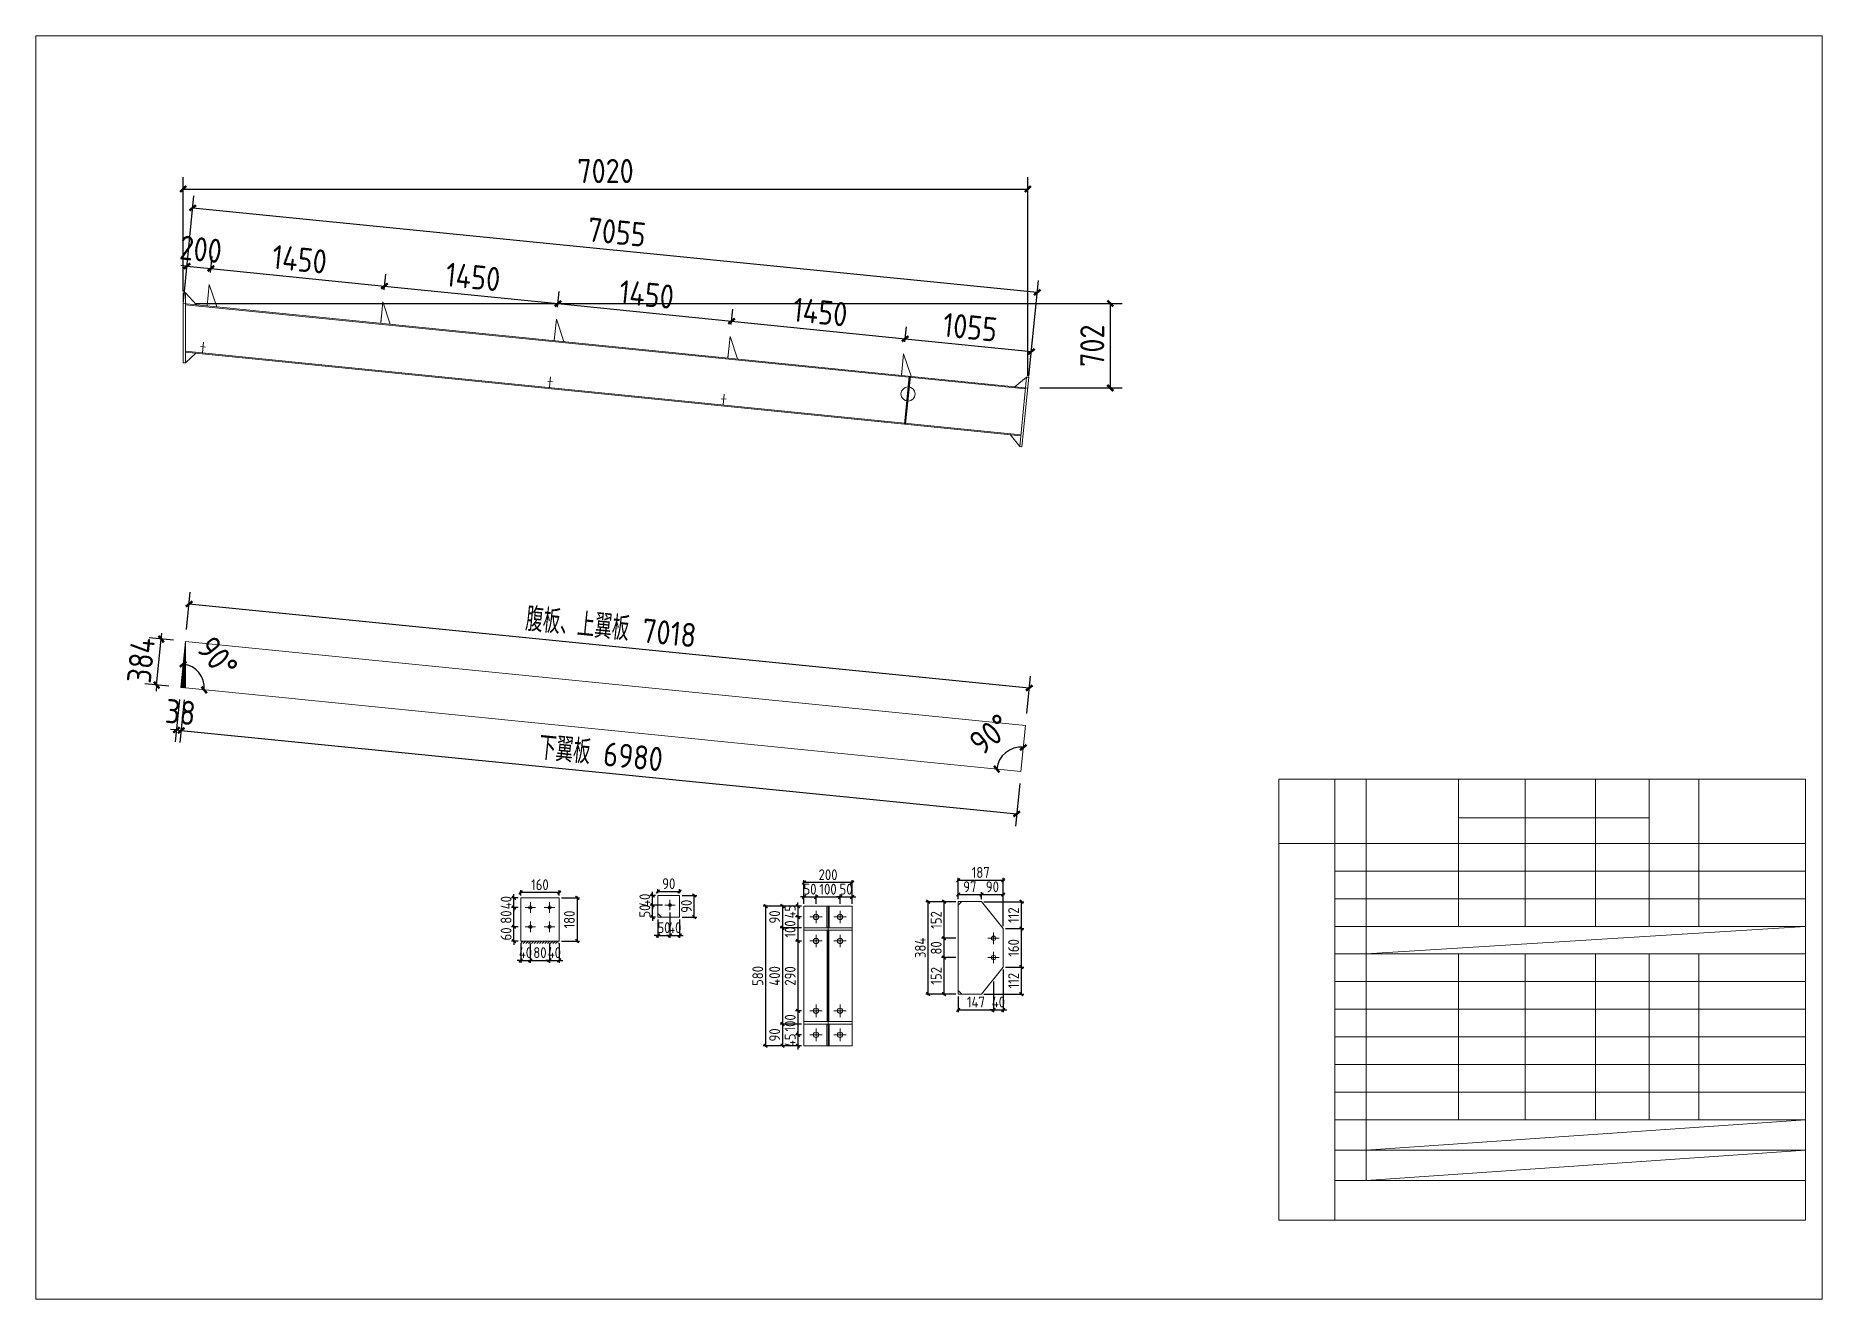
# Model space of a CAD drawing. Extents: x 485428 to 797698, y 56414 to 211814.
# Drawn here: x 718888 to 733738, y 92114 to 102614 of the extents above; entities that cross this region are included whole.
import ezdxf

# ---------------------------------------------------------------- set-up
doc = ezdxf.new("R2010")
doc.units = 0
doc.header["$LTSCALE"] = 1000
doc.header["$MEASUREMENT"] = 0
doc.layers.add('钢架', color=7, linetype='Continuous', lineweight=25)
doc.styles.get("Standard").update_dxf_attribs({"font": 'gbenor.shx', "bigfont": 'gbcbig.shx'})
doc.dimstyles.get("Standard").update_dxf_attribs({"dimscale": 100, "dimtxt": 2, "dimasz": 0.4, "dimexe": 0.5, "dimexo": 1, "dimgap": 0.5, "dimtad": 1, "dimdec": 0, "dimzin": 0, "dimdsep": 46, "dimtxsty": 'Standard', "dimblk": 'ARCHTICK', "dimcen": 0.09, "dimadec": 0, "dimazin": 0, "dimtfac": 1, "dimtdec": 0, "dimtix": 1, "dimtmove": 2, "dimatfit": 3, "dimfxl": 1, "dimtolj": 1, "dimtzin": 0, "dimarcsym": 0})

msp = doc.modelspace()

# ---------------------------------------------------------------- blocks, each defined once
blk = doc.blocks.new('_ArchTick')
at = {"color": 0, "linetype": 'ByBlock', "const_width": 0.4}
blk.add_lwpolyline([(-0.5, -0.5), (0.5, 0.5)], dxfattribs=at)
blk = doc.blocks.new('*D1917')
at = {"color": 3, "lineweight": -2}
for p, q in [((720145, 100700), (720095, 100705)), ((720142, 100667), (720155, 100800)), ((720145, 100700), (720344, 100680)), ((720341, 100647), (720354, 100780)), ((720344, 100680), (720394, 100675))]:
    blk.add_line(p, q, dxfattribs=at)
at = {"layer": 'Defpoints', "color": 0}
for p in [(720132, 100568), (720331, 100548), (720344, 100680)]:
    blk.add_point(p, dxfattribs=at)
at = {"color": 3, "lineweight": -2, "xscale": 50, "yscale": 50, "zscale": 50}
for p, rotation in [((720145, 100700), 354.2225783568036), ((720344, 100680), 174.2225783568036)]:
    blk.add_blockref('_ArchTick', p, dxfattribs=dict(at, rotation=rotation))
at = {"color": 0, "lineweight": 15, "insert": (720260, 100839), "char_height": 200, "attachment_point": 5, "rotation": 354.2226}
blk.add_mtext('\\A1;200', dxfattribs=at)
blk = doc.blocks.new('*D1918')
at = {"color": 3, "lineweight": -2}
for p, q in [((720341, 100647), (720354, 100780)), ((720344, 100680), (721787, 100534)), ((721784, 100503), (721797, 100634))]:
    blk.add_line(p, q, dxfattribs=at)
at = {"layer": 'Defpoints', "color": 0}
for p in [(720331, 100548), (721774, 100404), (721787, 100534)]:
    blk.add_point(p, dxfattribs=at)
at = {"color": 3, "lineweight": -2, "xscale": 50, "yscale": 50, "zscale": 50}
for p, rotation in [((720344, 100680), 174.2225783567114), ((721787, 100534), 354.2225783567114)]:
    blk.add_blockref('_ArchTick', p, dxfattribs=dict(at, rotation=rotation))
at = {"color": 0, "lineweight": 15, "insert": (721081, 100756), "char_height": 200, "attachment_point": 5, "rotation": 354.2226}
blk.add_mtext('\\A1;1450', dxfattribs=at)
blk = doc.blocks.new('*D1919')
at = {"color": 3, "lineweight": -2}
for p, q in [((721784, 100503), (721797, 100634)), ((721787, 100534), (723229, 100388)), ((723226, 100359), (723239, 100488))]:
    blk.add_line(p, q, dxfattribs=at)
at = {"layer": 'Defpoints', "color": 0}
for p in [(721774, 100404), (723229, 100388), (723216, 100259)]:
    blk.add_point(p, dxfattribs=at)
at = {"color": 3, "lineweight": -2, "xscale": 50, "yscale": 50, "zscale": 50}
for p, rotation in [((721787, 100534), 174.2225783567114), ((723229, 100388), 354.2225783567114)]:
    blk.add_blockref('_ArchTick', p, dxfattribs=dict(at, rotation=rotation))
at = {"color": 0, "lineweight": 15, "insert": (722523, 100610), "char_height": 200, "attachment_point": 5, "rotation": 354.2226}
blk.add_mtext('\\A1;1450', dxfattribs=at)
blk = doc.blocks.new('*D1920')
at = {"color": 3, "lineweight": -2}
for p, q in [((723226, 100359), (723239, 100488)), ((723229, 100388), (724672, 100242)), ((724669, 100215), (724682, 100342))]:
    blk.add_line(p, q, dxfattribs=at)
at = {"layer": 'Defpoints', "color": 0}
for p in [(723216, 100259), (724672, 100242), (724659, 100115)]:
    blk.add_point(p, dxfattribs=at)
at = {"color": 3, "lineweight": -2, "xscale": 50, "yscale": 50, "zscale": 50}
for p, rotation in [((723229, 100388), 174.2225783567114), ((724672, 100242), 354.2225783567114)]:
    blk.add_blockref('_ArchTick', p, dxfattribs=dict(at, rotation=rotation))
at = {"color": 0, "lineweight": 15, "insert": (723966, 100464), "char_height": 200, "attachment_point": 5, "rotation": 354.2226}
blk.add_mtext('\\A1;1450', dxfattribs=at)
blk = doc.blocks.new('*D1921')
at = {"color": 3, "lineweight": -2}
for p, q in [((724669, 100215), (724682, 100342)), ((724672, 100242), (726115, 100096)), ((726112, 100070), (726125, 100196))]:
    blk.add_line(p, q, dxfattribs=at)
at = {"layer": 'Defpoints', "color": 0}
for p in [(724659, 100115), (726115, 100096), (726102, 99971)]:
    blk.add_point(p, dxfattribs=at)
at = {"color": 3, "lineweight": -2, "xscale": 50, "yscale": 50, "zscale": 50}
for p, rotation in [((724672, 100242), 174.2225783567114), ((726115, 100096), 354.2225783567114)]:
    blk.add_blockref('_ArchTick', p, dxfattribs=dict(at, rotation=rotation))
at = {"color": 0, "lineweight": 15, "insert": (725408, 100318), "char_height": 200, "attachment_point": 5, "rotation": 354.2226}
blk.add_mtext('\\A1;1450', dxfattribs=at)
blk = doc.blocks.new('*D1922')
at = {"color": 3, "lineweight": -2}
for p, q in [((726112, 100070), (726125, 100196)), ((726115, 100096), (727164, 99990)), ((727144, 99786), (727174, 100090))]:
    blk.add_line(p, q, dxfattribs=at)
at = {"layer": 'Defpoints', "color": 0}
for p in [(726102, 99971), (727164, 99990), (727134, 99687)]:
    blk.add_point(p, dxfattribs=at)
at = {"color": 3, "lineweight": -2, "xscale": 50, "yscale": 50, "zscale": 50}
for p, rotation in [((726115, 100096), 174.2225783567114), ((727164, 99990), 354.2225783567114)]:
    blk.add_blockref('_ArchTick', p, dxfattribs=dict(at, rotation=rotation))
at = {"color": 0, "lineweight": 15, "insert": (726655, 100192), "char_height": 200, "attachment_point": 5, "rotation": 354.2226}
blk.add_mtext('\\A1;1055', dxfattribs=at)
blk = doc.blocks.new('*D1923')
at = {"color": 3, "lineweight": -2}
for p, q in [((720124, 100488), (720203, 101283)), ((720193, 101184), (727213, 100482)), ((727144, 99786), (727223, 100581))]:
    blk.add_line(p, q, dxfattribs=at)
at = {"layer": 'Defpoints', "color": 0}
for p in [(720114, 100389), (727213, 100482), (727134, 99687)]:
    blk.add_point(p, dxfattribs=at)
at = {"color": 3, "lineweight": -2, "xscale": 50, "yscale": 50, "zscale": 50}
for p, rotation in [((720193, 101184), 174.2894068624965), ((727213, 100482), 354.2894068624964)]:
    blk.add_blockref('_ArchTick', p, dxfattribs=dict(at, rotation=rotation))
at = {"color": 0, "lineweight": 15, "insert": (723718, 100982), "char_height": 200, "attachment_point": 5, "rotation": 354.2894}
blk.add_mtext('\\A1;7055', dxfattribs=at)
blk = doc.blocks.new('*D1901')
at = {"color": 3, "lineweight": -2}
for p, q in [((720214, 100389), (727920, 100389)), ((727820, 100389), (727820, 99687)), ((727234, 99687), (727920, 99687))]:
    blk.add_line(p, q, dxfattribs=at)
at = {"layer": 'Defpoints', "color": 0}
for p in [(720114, 100389), (727134, 99687), (727820, 99687)]:
    blk.add_point(p, dxfattribs=at)
at = {"color": 3, "lineweight": -2, "xscale": 50, "yscale": 50, "zscale": 50}
for p, rotation in [((727820, 100389), 90), ((727820, 99687), 270)]:
    blk.add_blockref('_ArchTick', p, dxfattribs=dict(at, rotation=rotation))
at = {"color": 0, "lineweight": 15, "insert": (727670, 100038), "char_height": 200, "attachment_point": 5, "rotation": 90}
blk.add_mtext('\\A1;702', dxfattribs=at)
blk = doc.blocks.new('*D1902')
at = {"color": 3, "lineweight": -2}
for p, q in [((720114, 100489), (720114, 101440)), ((727134, 99787), (727134, 101440)), ((720114, 101340), (727134, 101340))]:
    blk.add_line(p, q, dxfattribs=at)
at = {"layer": 'Defpoints', "color": 0}
for p in [(727134, 101340), (720114, 100389), (727134, 99687)]:
    blk.add_point(p, dxfattribs=at)
at = {"color": 3, "lineweight": -2, "xscale": 50, "yscale": 50, "zscale": 50, "rotation": 180}
blk.add_blockref('_ArchTick', (720114, 101340), dxfattribs=at)
at = {"color": 3, "lineweight": -2, "xscale": 50, "yscale": 50, "zscale": 50}
blk.add_blockref('_ArchTick', (727134, 101340), dxfattribs=at)
at = {"color": 0, "lineweight": 15, "insert": (723624, 101490), "char_height": 200, "attachment_point": 5}
blk.add_mtext('\\A1;7020', dxfattribs=at)
blk = doc.blocks.new('*D1924')
at = {"color": 0, "lineweight": -2}
blk.add_arc((720094, 97198), 195, 354.2894, 84.2894, dxfattribs=at)
at = {"layer": 'Defpoints', "color": 0}
for p in [(720132, 97580), (720271, 97278), (720094, 97198), (720132, 97194), (727077, 96500)]:
    blk.add_point(p, dxfattribs=at)
at = {"color": 0, "lineweight": -2, "xscale": 50, "yscale": 50, "zscale": 50}
for p, rotation in [((720113, 97392), 174.2894068624921), ((720288, 97178), 264.2894068624992)]:
    blk.add_blockref('_ArchTick', p, dxfattribs=dict(at, rotation=rotation))
at = {"color": 0, "lineweight": 15, "insert": (720399, 97448), "char_height": 200, "attachment_point": 5, "rotation": 309.2894}
blk.add_mtext('\\A1;90°', dxfattribs=at)
blk = doc.blocks.new('*D1925')
at = {"color": 3, "lineweight": -2}
for p, q in [((720142, 97679), (720173, 97991)), ((720163, 97892), (727146, 97194)), ((727125, 96981), (727156, 97293))]:
    blk.add_line(p, q, dxfattribs=at)
at = {"layer": 'Defpoints', "color": 0}
for p in [(720132, 97580), (727146, 97194), (727115, 96882)]:
    blk.add_point(p, dxfattribs=at)
at = {"color": 3, "lineweight": -2, "xscale": 50, "yscale": 50, "zscale": 50}
for p, rotation in [((720163, 97892), 174.2894068625007), ((727146, 97194), 354.2894068625007)]:
    blk.add_blockref('_ArchTick', p, dxfattribs=dict(at, rotation=rotation))
at = {"color": 0, "lineweight": 15, "insert": (723670, 97699), "char_height": 200, "attachment_point": 5, "rotation": 354.2894}
blk.add_mtext('\\A1;腹板、上翼板 7018', dxfattribs=at)
blk = doc.blocks.new('*D1926')
at = {"color": 3, "lineweight": -2}
for p, q in [((720084, 97098), (720048, 96746)), ((720122, 97095), (720087, 96742)), ((720058, 96845), (720009, 96850)), ((720058, 96845), (720097, 96841)), ((720097, 96841), (720146, 96836))]:
    blk.add_line(p, q, dxfattribs=at)
at = {"layer": 'Defpoints', "color": 0}
for p in [(720094, 97198), (720132, 97194), (720097, 96841)]:
    blk.add_point(p, dxfattribs=at)
at = {"color": 3, "lineweight": -2, "xscale": 50, "yscale": 50, "zscale": 50}
for p, rotation in [((720058, 96845), 354.2894068624398), ((720097, 96841), 174.2894068624399)]:
    blk.add_blockref('_ArchTick', p, dxfattribs=dict(at, rotation=rotation))
at = {"color": 0, "lineweight": 15, "insert": (720092, 96993), "char_height": 200, "attachment_point": 5, "rotation": 354.2894}
blk.add_mtext('\\A1;38', dxfattribs=at)
blk = doc.blocks.new('*D1927')
at = {"color": 3, "lineweight": -2}
for p, q in [((720122, 97095), (720087, 96742)), ((720097, 96841), (727042, 96147)), ((727067, 96400), (727032, 96047))]:
    blk.add_line(p, q, dxfattribs=at)
at = {"layer": 'Defpoints', "color": 0}
for p in [(720132, 97194), (727077, 96500), (727042, 96147)]:
    blk.add_point(p, dxfattribs=at)
at = {"color": 3, "lineweight": -2, "xscale": 50, "yscale": 50, "zscale": 50}
for p, rotation in [((720097, 96841), 174.2894068624241), ((727042, 96147), 354.2894068624241)]:
    blk.add_blockref('_ArchTick', p, dxfattribs=dict(at, rotation=rotation))
at = {"color": 0, "lineweight": 15, "insert": (723585, 96650), "char_height": 200, "attachment_point": 5, "rotation": 354.2894}
blk.add_mtext('\\A1;下翼板 6980', dxfattribs=at)
blk = doc.blocks.new('*D1928')
at = {"color": 3, "lineweight": -2}
for p, q in [((720032, 97590), (719832, 97610)), ((719893, 97218), (719931, 97600)), ((719931, 97600), (719936, 97650)), ((719994, 97208), (719794, 97228)), ((719893, 97218), (719888, 97168))]:
    blk.add_line(p, q, dxfattribs=at)
at = {"layer": 'Defpoints', "color": 0}
for p in [(719931, 97600), (720132, 97580), (720094, 97198)]:
    blk.add_point(p, dxfattribs=at)
at = {"color": 3, "lineweight": -2, "xscale": 50, "yscale": 50, "zscale": 50}
for p, rotation in [((719931, 97600), 264.2894068625095), ((719893, 97218), 84.28940686250944)]:
    blk.add_blockref('_ArchTick', p, dxfattribs=dict(at, rotation=rotation))
at = {"color": 0, "lineweight": 15, "insert": (719763, 97424), "char_height": 200, "attachment_point": 5, "rotation": 84.2894}
blk.add_mtext('\\A1;384', dxfattribs=at)
blk = doc.blocks.new('*D1929')
at = {"color": 3, "lineweight": -2}
for p, q in [((722919, 95070), (722919, 94910)), ((722999, 95070), (722999, 94910)), ((722919, 94930), (722889, 94930)), ((722919, 94930), (722999, 94930)), ((722999, 94930), (723029, 94930))]:
    blk.add_line(p, q, dxfattribs=at)
at = {"layer": 'Defpoints', "color": 0}
for p in [(722919, 95090), (722999, 95090), (722999, 94930)]:
    blk.add_point(p, dxfattribs=at)
at = {"color": 3, "lineweight": -2, "xscale": 30, "yscale": 30, "zscale": 30}
blk.add_blockref('_ArchTick', (722919, 94930), dxfattribs=at)
at = {"color": 3, "lineweight": -2, "xscale": 30, "yscale": 30, "zscale": 30, "rotation": 180}
blk.add_blockref('_ArchTick', (722999, 94930), dxfattribs=at)
at = {"color": 0, "lineweight": 15, "insert": (722959, 94995), "char_height": 90, "attachment_point": 5}
blk.add_mtext('\\A1;40', dxfattribs=at)
blk = doc.blocks.new('*D1903')
at = {"color": 3, "lineweight": -2}
for p, q in [((722999, 95070), (722999, 94910)), ((723159, 95070), (723159, 94910)), ((722989, 94930), (723169, 94930))]:
    blk.add_line(p, q, dxfattribs=at)
at = {"layer": 'Defpoints', "color": 0}
for p in [(722999, 95090), (723159, 95090), (723159, 94930)]:
    blk.add_point(p, dxfattribs=at)
at = {"color": 3, "lineweight": -2, "xscale": 30, "yscale": 30, "zscale": 30, "rotation": 180}
blk.add_blockref('_ArchTick', (722999, 94930), dxfattribs=at)
at = {"color": 3, "lineweight": -2, "xscale": 30, "yscale": 30, "zscale": 30}
blk.add_blockref('_ArchTick', (723159, 94930), dxfattribs=at)
at = {"color": 0, "lineweight": 15, "insert": (723079, 94995), "char_height": 90, "attachment_point": 5}
blk.add_mtext('\\A1;80', dxfattribs=at)
blk = doc.blocks.new('*D1904')
at = {"color": 3, "lineweight": -2}
for p, q in [((723159, 95070), (723159, 94910)), ((723239, 95070), (723239, 94910)), ((723159, 94930), (723129, 94930)), ((723159, 94930), (723239, 94930)), ((723239, 94930), (723269, 94930))]:
    blk.add_line(p, q, dxfattribs=at)
at = {"layer": 'Defpoints', "color": 0}
for p in [(723159, 95090), (723239, 95090), (723239, 94930)]:
    blk.add_point(p, dxfattribs=at)
at = {"color": 3, "lineweight": -2, "xscale": 30, "yscale": 30, "zscale": 30}
blk.add_blockref('_ArchTick', (723159, 94930), dxfattribs=at)
at = {"color": 3, "lineweight": -2, "xscale": 30, "yscale": 30, "zscale": 30, "rotation": 180}
blk.add_blockref('_ArchTick', (723239, 94930), dxfattribs=at)
at = {"color": 0, "lineweight": 15, "insert": (723199, 94995), "char_height": 90, "attachment_point": 5}
blk.add_mtext('\\A1;40', dxfattribs=at)
blk = doc.blocks.new('*D1905')
at = {"color": 3, "lineweight": -2}
for p, q in [((722899, 95210), (722843, 95210)), ((722863, 95210), (722863, 95240)), ((722863, 95090), (722863, 95210)), ((722899, 95090), (722843, 95090)), ((722863, 95090), (722863, 95060))]:
    blk.add_line(p, q, dxfattribs=at)
at = {"layer": 'Defpoints', "color": 0}
for p in [(722863, 95210), (722919, 95210), (722919, 95090)]:
    blk.add_point(p, dxfattribs=at)
at = {"color": 3, "lineweight": -2, "xscale": 30, "yscale": 30, "zscale": 30}
for p, rotation in [((722863, 95210), 270), ((722863, 95090), 90)]:
    blk.add_blockref('_ArchTick', p, dxfattribs=dict(at, rotation=rotation))
at = {"color": 0, "lineweight": 15, "insert": (722798, 95150), "char_height": 90, "attachment_point": 5, "rotation": 90}
blk.add_mtext('\\A1;60', dxfattribs=at)
blk = doc.blocks.new('*D1906')
at = {"color": 3, "lineweight": -2}
for p, q in [((722899, 95370), (722843, 95370)), ((722863, 95200), (722863, 95380)), ((722899, 95210), (722843, 95210))]:
    blk.add_line(p, q, dxfattribs=at)
at = {"layer": 'Defpoints', "color": 0}
for p in [(722863, 95370), (722919, 95370), (722919, 95210)]:
    blk.add_point(p, dxfattribs=at)
at = {"color": 3, "lineweight": -2, "xscale": 30, "yscale": 30, "zscale": 30}
for p, rotation in [((722863, 95370), 90), ((722863, 95210), 270)]:
    blk.add_blockref('_ArchTick', p, dxfattribs=dict(at, rotation=rotation))
at = {"color": 0, "lineweight": 15, "insert": (722798, 95290), "char_height": 90, "attachment_point": 5, "rotation": 90}
blk.add_mtext('\\A1;80', dxfattribs=at)
blk = doc.blocks.new('*D1930')
at = {"color": 3, "lineweight": -2}
for p, q in [((722899, 95450), (722843, 95450)), ((722899, 95370), (722843, 95370)), ((722863, 95450), (722863, 95480)), ((722863, 95370), (722863, 95450)), ((722863, 95370), (722863, 95340))]:
    blk.add_line(p, q, dxfattribs=at)
at = {"layer": 'Defpoints', "color": 0}
for p in [(722863, 95450), (722919, 95450), (722919, 95370)]:
    blk.add_point(p, dxfattribs=at)
at = {"color": 3, "lineweight": -2, "xscale": 30, "yscale": 30, "zscale": 30}
for p, rotation in [((722863, 95450), 270), ((722863, 95370), 90)]:
    blk.add_blockref('_ArchTick', p, dxfattribs=dict(at, rotation=rotation))
at = {"color": 0, "lineweight": 15, "insert": (722798, 95410), "char_height": 90, "attachment_point": 5, "rotation": 90}
blk.add_mtext('\\A1;40', dxfattribs=at)
blk = doc.blocks.new('*D1931')
at = {"color": 3, "lineweight": -2}
for p, q in [((723249, 95494), (722909, 95494)), ((722919, 95470), (722919, 95514)), ((723239, 95470), (723239, 95514))]:
    blk.add_line(p, q, dxfattribs=at)
at = {"layer": 'Defpoints', "color": 0}
for p in [(722919, 95494), (722919, 95450), (723239, 95450)]:
    blk.add_point(p, dxfattribs=at)
at = {"color": 3, "lineweight": -2, "xscale": 30, "yscale": 30, "zscale": 30, "rotation": 180}
blk.add_blockref('_ArchTick', (722919, 95494), dxfattribs=at)
at = {"color": 3, "lineweight": -2, "xscale": 30, "yscale": 30, "zscale": 30}
blk.add_blockref('_ArchTick', (723239, 95494), dxfattribs=at)
at = {"color": 0, "lineweight": 15, "insert": (723079, 95559), "char_height": 90, "attachment_point": 5}
blk.add_mtext('\\A1;160', dxfattribs=at)
blk = doc.blocks.new('*D1907')
at = {"color": 3, "lineweight": -2}
for p, q in [((723259, 95450), (723409, 95450)), ((723389, 95460), (723389, 95080)), ((723259, 95090), (723409, 95090))]:
    blk.add_line(p, q, dxfattribs=at)
at = {"layer": 'Defpoints', "color": 0}
for p in [(723239, 95450), (723239, 95090), (723389, 95090)]:
    blk.add_point(p, dxfattribs=at)
at = {"color": 3, "lineweight": -2, "xscale": 30, "yscale": 30, "zscale": 30}
for p, rotation in [((723389, 95450), 90), ((723389, 95090), 270)]:
    blk.add_blockref('_ArchTick', p, dxfattribs=dict(at, rotation=rotation))
at = {"color": 0, "lineweight": 15, "insert": (723324, 95270), "char_height": 90, "attachment_point": 5, "rotation": 90}
blk.add_mtext('\\A1;180', dxfattribs=at)
blk = doc.blocks.new('*D1932')
at = {"color": 3, "lineweight": -2}
for p, q in [((724060, 95270), (724060, 95117)), ((724160, 95328), (724160, 95117)), ((724060, 95137), (724030, 95137)), ((724060, 95137), (724160, 95137)), ((724160, 95137), (724190, 95137))]:
    blk.add_line(p, q, dxfattribs=at)
at = {"layer": 'Defpoints', "color": 0}
for p in [(724160, 95348), (724060, 95290), (724160, 95137)]:
    blk.add_point(p, dxfattribs=at)
at = {"color": 3, "lineweight": -2, "xscale": 30, "yscale": 30, "zscale": 30}
blk.add_blockref('_ArchTick', (724060, 95137), dxfattribs=at)
at = {"color": 3, "lineweight": -2, "xscale": 30, "yscale": 30, "zscale": 30, "rotation": 180}
blk.add_blockref('_ArchTick', (724160, 95137), dxfattribs=at)
at = {"color": 0, "lineweight": 15, "insert": (724110, 95202), "char_height": 90, "attachment_point": 5}
blk.add_mtext('\\A1;50', dxfattribs=at)
blk = doc.blocks.new('*D1933')
at = {"color": 3, "lineweight": -2}
for p, q in [((724160, 95328), (724160, 95117)), ((724240, 95270), (724240, 95117)), ((724160, 95137), (724130, 95137)), ((724160, 95137), (724240, 95137)), ((724240, 95137), (724270, 95137))]:
    blk.add_line(p, q, dxfattribs=at)
at = {"layer": 'Defpoints', "color": 0}
for p in [(724160, 95348), (724240, 95290), (724240, 95137)]:
    blk.add_point(p, dxfattribs=at)
at = {"color": 3, "lineweight": -2, "xscale": 30, "yscale": 30, "zscale": 30}
blk.add_blockref('_ArchTick', (724160, 95137), dxfattribs=at)
at = {"color": 3, "lineweight": -2, "xscale": 30, "yscale": 30, "zscale": 30, "rotation": 180}
blk.add_blockref('_ArchTick', (724240, 95137), dxfattribs=at)
at = {"color": 0, "lineweight": 15, "insert": (724200, 95202), "char_height": 90, "attachment_point": 5}
blk.add_mtext('\\A1;40', dxfattribs=at)
blk = doc.blocks.new('*D1934')
at = {"color": 3, "lineweight": -2}
for p, q in [((724098, 95390), (723996, 95390)), ((724016, 95390), (724016, 95420)), ((724016, 95290), (724016, 95390)), ((724040, 95290), (723996, 95290)), ((724016, 95290), (724016, 95260))]:
    blk.add_line(p, q, dxfattribs=at)
at = {"layer": 'Defpoints', "color": 0}
for p in [(724016, 95390), (724118, 95390), (724060, 95290)]:
    blk.add_point(p, dxfattribs=at)
at = {"color": 3, "lineweight": -2, "xscale": 30, "yscale": 30, "zscale": 30}
for p, rotation in [((724016, 95390), 270), ((724016, 95290), 90)]:
    blk.add_blockref('_ArchTick', p, dxfattribs=dict(at, rotation=rotation))
at = {"color": 0, "lineweight": 15, "insert": (723951, 95340), "char_height": 90, "attachment_point": 5, "rotation": 90}
blk.add_mtext('\\A1;50', dxfattribs=at)
blk = doc.blocks.new('*D1935')
at = {"color": 3, "lineweight": -2}
for p, q in [((724016, 95470), (724016, 95500)), ((724040, 95470), (723996, 95470)), ((724098, 95390), (723996, 95390)), ((724016, 95390), (724016, 95470)), ((724016, 95390), (724016, 95360))]:
    blk.add_line(p, q, dxfattribs=at)
at = {"layer": 'Defpoints', "color": 0}
for p in [(724016, 95470), (724060, 95470), (724118, 95390)]:
    blk.add_point(p, dxfattribs=at)
at = {"color": 3, "lineweight": -2, "xscale": 30, "yscale": 30, "zscale": 30}
for p, rotation in [((724016, 95470), 270), ((724016, 95390), 90)]:
    blk.add_blockref('_ArchTick', p, dxfattribs=dict(at, rotation=rotation))
at = {"color": 0, "lineweight": 15, "insert": (723951, 95430), "char_height": 90, "attachment_point": 5, "rotation": 90}
blk.add_mtext('\\A1;40', dxfattribs=at)
blk = doc.blocks.new('*D1936')
at = {"color": 3, "lineweight": -2}
for p, q in [((724050, 95502), (724250, 95502)), ((724060, 95490), (724060, 95522)), ((724240, 95490), (724240, 95522))]:
    blk.add_line(p, q, dxfattribs=at)
at = {"layer": 'Defpoints', "color": 0}
for p in [(724240, 95502), (724060, 95470), (724240, 95470)]:
    blk.add_point(p, dxfattribs=at)
at = {"color": 3, "lineweight": -2, "xscale": 30, "yscale": 30, "zscale": 30, "rotation": 180}
blk.add_blockref('_ArchTick', (724060, 95502), dxfattribs=at)
at = {"color": 3, "lineweight": -2, "xscale": 30, "yscale": 30, "zscale": 30}
blk.add_blockref('_ArchTick', (724240, 95502), dxfattribs=at)
at = {"color": 0, "lineweight": 15, "insert": (724150, 95567), "char_height": 90, "attachment_point": 5}
blk.add_mtext('\\A1;90', dxfattribs=at)
blk = doc.blocks.new('*D1937')
at = {"color": 3, "lineweight": -2}
for p, q in [((724260, 95470), (724382, 95470)), ((724362, 95280), (724362, 95480)), ((724260, 95290), (724382, 95290))]:
    blk.add_line(p, q, dxfattribs=at)
at = {"layer": 'Defpoints', "color": 0}
for p in [(724240, 95470), (724362, 95470), (724240, 95290)]:
    blk.add_point(p, dxfattribs=at)
at = {"color": 3, "lineweight": -2, "xscale": 30, "yscale": 30, "zscale": 30}
for p, rotation in [((724362, 95470), 90), ((724362, 95290), 270)]:
    blk.add_blockref('_ArchTick', p, dxfattribs=dict(at, rotation=rotation))
at = {"color": 0, "lineweight": 15, "insert": (724297, 95380), "char_height": 90, "attachment_point": 5, "rotation": 90}
blk.add_mtext('\\A1;90', dxfattribs=at)
blk = doc.blocks.new('*D1938')
at = {"color": 3, "lineweight": -2}
for p, q in [((725274, 95457), (725244, 95457)), ((725274, 95401), (725274, 95477)), ((725274, 95457), (725374, 95457)), ((725374, 95401), (725374, 95477)), ((725374, 95457), (725404, 95457))]:
    blk.add_line(p, q, dxfattribs=at)
at = {"layer": 'Defpoints', "color": 0}
for p in [(725274, 95381), (725374, 95457), (725374, 95381)]:
    blk.add_point(p, dxfattribs=at)
at = {"color": 3, "lineweight": -2, "xscale": 30, "yscale": 30, "zscale": 30}
blk.add_blockref('_ArchTick', (725274, 95457), dxfattribs=at)
at = {"color": 3, "lineweight": -2, "xscale": 30, "yscale": 30, "zscale": 30, "rotation": 180}
blk.add_blockref('_ArchTick', (725374, 95457), dxfattribs=at)
at = {"color": 0, "lineweight": 15, "insert": (725324, 95522), "char_height": 90, "attachment_point": 5}
blk.add_mtext('\\A1;50', dxfattribs=at)
blk = doc.blocks.new('*D1908')
at = {"color": 3, "lineweight": -2}
for p, q in [((725364, 95457), (725584, 95457)), ((725374, 95401), (725374, 95477)), ((725574, 95401), (725574, 95477))]:
    blk.add_line(p, q, dxfattribs=at)
at = {"layer": 'Defpoints', "color": 0}
for p in [(725374, 95381), (725574, 95457), (725574, 95381)]:
    blk.add_point(p, dxfattribs=at)
at = {"color": 3, "lineweight": -2, "xscale": 30, "yscale": 30, "zscale": 30, "rotation": 180}
blk.add_blockref('_ArchTick', (725374, 95457), dxfattribs=at)
at = {"color": 3, "lineweight": -2, "xscale": 30, "yscale": 30, "zscale": 30}
blk.add_blockref('_ArchTick', (725574, 95457), dxfattribs=at)
at = {"color": 0, "lineweight": 15, "insert": (725474, 95522), "char_height": 90, "attachment_point": 5}
blk.add_mtext('\\A1;100', dxfattribs=at)
blk = doc.blocks.new('*D1939')
at = {"color": 3, "lineweight": -2}
for p, q in [((725574, 95457), (725544, 95457)), ((725574, 95401), (725574, 95477)), ((725574, 95457), (725674, 95457)), ((725674, 95401), (725674, 95477)), ((725674, 95457), (725704, 95457))]:
    blk.add_line(p, q, dxfattribs=at)
at = {"layer": 'Defpoints', "color": 0}
for p in [(725574, 95381), (725674, 95457), (725674, 95381)]:
    blk.add_point(p, dxfattribs=at)
at = {"color": 3, "lineweight": -2, "xscale": 30, "yscale": 30, "zscale": 30}
blk.add_blockref('_ArchTick', (725574, 95457), dxfattribs=at)
at = {"color": 3, "lineweight": -2, "xscale": 30, "yscale": 30, "zscale": 30, "rotation": 180}
blk.add_blockref('_ArchTick', (725674, 95457), dxfattribs=at)
at = {"color": 0, "lineweight": 15, "insert": (725624, 95522), "char_height": 90, "attachment_point": 5}
blk.add_mtext('\\A1;50', dxfattribs=at)
blk = doc.blocks.new('*D1909')
at = {"color": 3, "lineweight": -2}
for p, q in [((725254, 95381), (725204, 95381)), ((725224, 95381), (725224, 95411)), ((725224, 95381), (725224, 95291)), ((725254, 95291), (725204, 95291)), ((725224, 95291), (725224, 95261))]:
    blk.add_line(p, q, dxfattribs=at)
at = {"layer": 'Defpoints', "color": 0}
for p in [(725274, 95381), (725224, 95291), (725274, 95291)]:
    blk.add_point(p, dxfattribs=at)
at = {"color": 3, "lineweight": -2, "xscale": 30, "yscale": 30, "zscale": 30}
for p, rotation in [((725224, 95381), 270), ((725224, 95291), 90)]:
    blk.add_blockref('_ArchTick', p, dxfattribs=dict(at, rotation=rotation))
at = {"color": 0, "lineweight": 15, "insert": (725159, 95336), "char_height": 90, "attachment_point": 5, "rotation": 90}
blk.add_mtext('\\A1;45', dxfattribs=at)
blk = doc.blocks.new('*D1910')
at = {"color": 3, "lineweight": -2}
for p, q in [((725254, 95291), (725204, 95291)), ((725224, 95301), (725224, 95081)), ((725254, 95091), (725204, 95091))]:
    blk.add_line(p, q, dxfattribs=at)
at = {"layer": 'Defpoints', "color": 0}
for p in [(725274, 95291), (725224, 95091), (725274, 95091)]:
    blk.add_point(p, dxfattribs=at)
at = {"color": 3, "lineweight": -2, "xscale": 30, "yscale": 30, "zscale": 30}
for p, rotation in [((725224, 95291), 90), ((725224, 95091), 270)]:
    blk.add_blockref('_ArchTick', p, dxfattribs=dict(at, rotation=rotation))
at = {"color": 0, "lineweight": 15, "insert": (725159, 95191), "char_height": 90, "attachment_point": 5, "rotation": 90}
blk.add_mtext('\\A1;100', dxfattribs=at)
blk = doc.blocks.new('*D1911')
at = {"color": 3, "lineweight": -2}
for p, q in [((725254, 95091), (725204, 95091)), ((725224, 95101), (725224, 94501)), ((725254, 94511), (725204, 94511))]:
    blk.add_line(p, q, dxfattribs=at)
at = {"layer": 'Defpoints', "color": 0}
for p in [(725274, 95091), (725224, 94511), (725274, 94511)]:
    blk.add_point(p, dxfattribs=at)
at = {"color": 3, "lineweight": -2, "xscale": 30, "yscale": 30, "zscale": 30}
for p, rotation in [((725224, 95091), 90), ((725224, 94511), 270)]:
    blk.add_blockref('_ArchTick', p, dxfattribs=dict(at, rotation=rotation))
at = {"color": 0, "lineweight": 15, "insert": (725159, 94801), "char_height": 90, "attachment_point": 5, "rotation": 90}
blk.add_mtext('\\A1;290', dxfattribs=at)
blk = doc.blocks.new('*D1912')
at = {"color": 3, "lineweight": -2}
for p, q in [((725254, 94511), (725204, 94511)), ((725224, 94521), (725224, 94301)), ((725254, 94311), (725204, 94311))]:
    blk.add_line(p, q, dxfattribs=at)
at = {"layer": 'Defpoints', "color": 0}
for p in [(725274, 94511), (725224, 94311), (725274, 94311)]:
    blk.add_point(p, dxfattribs=at)
at = {"color": 3, "lineweight": -2, "xscale": 30, "yscale": 30, "zscale": 30}
for p, rotation in [((725224, 94511), 90), ((725224, 94311), 270)]:
    blk.add_blockref('_ArchTick', p, dxfattribs=dict(at, rotation=rotation))
at = {"color": 0, "lineweight": 15, "insert": (725159, 94411), "char_height": 90, "attachment_point": 5, "rotation": 90}
blk.add_mtext('\\A1;100', dxfattribs=at)
blk = doc.blocks.new('*D1913')
at = {"color": 3, "lineweight": -2}
for p, q in [((725254, 94311), (725204, 94311)), ((725224, 94311), (725224, 94341)), ((725224, 94311), (725224, 94221)), ((725254, 94221), (725204, 94221)), ((725224, 94221), (725224, 94191))]:
    blk.add_line(p, q, dxfattribs=at)
at = {"layer": 'Defpoints', "color": 0}
for p in [(725274, 94311), (725224, 94221), (725274, 94221)]:
    blk.add_point(p, dxfattribs=at)
at = {"color": 3, "lineweight": -2, "xscale": 30, "yscale": 30, "zscale": 30}
for p, rotation in [((725224, 94311), 270), ((725224, 94221), 90)]:
    blk.add_blockref('_ArchTick', p, dxfattribs=dict(at, rotation=rotation))
at = {"color": 0, "lineweight": 15, "insert": (725159, 94266), "char_height": 90, "attachment_point": 5, "rotation": 90}
blk.add_mtext('\\A1;45', dxfattribs=at)
blk = doc.blocks.new('*D1940')
at = {"color": 3, "lineweight": -2}
for p, q in [((725254, 95381), (725075, 95381)), ((725095, 95391), (725095, 95191)), ((725254, 95201), (725075, 95201))]:
    blk.add_line(p, q, dxfattribs=at)
at = {"layer": 'Defpoints', "color": 0}
for p in [(725274, 95381), (725095, 95201), (725274, 95201)]:
    blk.add_point(p, dxfattribs=at)
at = {"color": 3, "lineweight": -2, "xscale": 30, "yscale": 30, "zscale": 30}
for p, rotation in [((725095, 95381), 90), ((725095, 95201), 270)]:
    blk.add_blockref('_ArchTick', p, dxfattribs=dict(at, rotation=rotation))
at = {"color": 0, "lineweight": 15, "insert": (725030, 95291), "char_height": 90, "attachment_point": 5, "rotation": 90}
blk.add_mtext('\\A1;90', dxfattribs=at)
blk = doc.blocks.new('*D1941')
at = {"color": 3, "lineweight": -2}
for p, q in [((725254, 95201), (725075, 95201)), ((725095, 95211), (725095, 94391)), ((725254, 94401), (725075, 94401))]:
    blk.add_line(p, q, dxfattribs=at)
at = {"layer": 'Defpoints', "color": 0}
for p in [(725274, 95201), (725095, 94401), (725274, 94401)]:
    blk.add_point(p, dxfattribs=at)
at = {"color": 3, "lineweight": -2, "xscale": 30, "yscale": 30, "zscale": 30}
for p, rotation in [((725095, 95201), 90), ((725095, 94401), 270)]:
    blk.add_blockref('_ArchTick', p, dxfattribs=dict(at, rotation=rotation))
at = {"color": 0, "lineweight": 15, "insert": (725030, 94801), "char_height": 90, "attachment_point": 5, "rotation": 90}
blk.add_mtext('\\A1;400', dxfattribs=at)
blk = doc.blocks.new('*D1942')
at = {"color": 3, "lineweight": -2}
for p, q in [((725254, 94401), (725075, 94401)), ((725095, 94411), (725095, 94211)), ((725254, 94221), (725075, 94221))]:
    blk.add_line(p, q, dxfattribs=at)
at = {"layer": 'Defpoints', "color": 0}
for p in [(725274, 94401), (725095, 94221), (725274, 94221)]:
    blk.add_point(p, dxfattribs=at)
at = {"color": 3, "lineweight": -2, "xscale": 30, "yscale": 30, "zscale": 30}
for p, rotation in [((725095, 94401), 90), ((725095, 94221), 270)]:
    blk.add_blockref('_ArchTick', p, dxfattribs=dict(at, rotation=rotation))
at = {"color": 0, "lineweight": 15, "insert": (725030, 94311), "char_height": 90, "attachment_point": 5, "rotation": 90}
blk.add_mtext('\\A1;90', dxfattribs=at)
blk = doc.blocks.new('*D1943')
at = {"color": 3, "lineweight": -2}
for p, q in [((725254, 95381), (724935, 95381)), ((724955, 95391), (724955, 94211)), ((725254, 94221), (724935, 94221))]:
    blk.add_line(p, q, dxfattribs=at)
at = {"layer": 'Defpoints', "color": 0}
for p in [(725274, 95381), (724955, 94221), (725274, 94221)]:
    blk.add_point(p, dxfattribs=at)
at = {"color": 3, "lineweight": -2, "xscale": 30, "yscale": 30, "zscale": 30}
for p, rotation in [((724955, 95381), 90), ((724955, 94221), 270)]:
    blk.add_blockref('_ArchTick', p, dxfattribs=dict(at, rotation=rotation))
at = {"color": 0, "lineweight": 15, "insert": (724890, 94801), "char_height": 90, "attachment_point": 5, "rotation": 90}
blk.add_mtext('\\A1;580', dxfattribs=at)
blk = doc.blocks.new('*D1944')
at = {"color": 3, "lineweight": -2}
for p, q in [((725684, 95577), (725264, 95577)), ((725274, 95401), (725274, 95597)), ((725674, 95401), (725674, 95597))]:
    blk.add_line(p, q, dxfattribs=at)
at = {"layer": 'Defpoints', "color": 0}
for p in [(725274, 95577), (725274, 95381), (725674, 95381)]:
    blk.add_point(p, dxfattribs=at)
at = {"color": 3, "lineweight": -2, "xscale": 30, "yscale": 30, "zscale": 30, "rotation": 180}
blk.add_blockref('_ArchTick', (725274, 95577), dxfattribs=at)
at = {"color": 3, "lineweight": -2, "xscale": 30, "yscale": 30, "zscale": 30}
blk.add_blockref('_ArchTick', (725674, 95577), dxfattribs=at)
at = {"color": 0, "lineweight": 15, "insert": (725474, 95642), "char_height": 90, "attachment_point": 5}
blk.add_mtext('\\A1;200', dxfattribs=at)
blk = doc.blocks.new('*D1945')
at = {"color": 3, "lineweight": -2}
for p, q in [((726536, 94954), (726418, 94954)), ((726438, 94640), (726438, 94964)), ((726536, 94650), (726418, 94650))]:
    blk.add_line(p, q, dxfattribs=at)
at = {"layer": 'Defpoints', "color": 0}
for p in [(726438, 94954), (726556, 94954), (726556, 94650)]:
    blk.add_point(p, dxfattribs=at)
at = {"color": 3, "lineweight": -2, "xscale": 30, "yscale": 30, "zscale": 30}
for p, rotation in [((726438, 94954), 90), ((726438, 94650), 270)]:
    blk.add_blockref('_ArchTick', p, dxfattribs=dict(at, rotation=rotation))
at = {"color": 0, "lineweight": 15, "insert": (726373, 94802), "char_height": 90, "attachment_point": 5, "rotation": 90}
blk.add_mtext('\\A1;152', dxfattribs=at)
blk = doc.blocks.new('*D1914')
at = {"color": 3, "lineweight": -2}
for p, q in [((726536, 95114), (726418, 95114)), ((726438, 94944), (726438, 95124)), ((726536, 94954), (726418, 94954))]:
    blk.add_line(p, q, dxfattribs=at)
at = {"layer": 'Defpoints', "color": 0}
for p in [(726438, 95114), (726556, 95114), (726556, 94954)]:
    blk.add_point(p, dxfattribs=at)
at = {"color": 3, "lineweight": -2, "xscale": 30, "yscale": 30, "zscale": 30}
for p, rotation in [((726438, 95114), 90), ((726438, 94954), 270)]:
    blk.add_blockref('_ArchTick', p, dxfattribs=dict(at, rotation=rotation))
at = {"color": 0, "lineweight": 15, "insert": (726373, 95034), "char_height": 90, "attachment_point": 5, "rotation": 90}
blk.add_mtext('\\A1;80', dxfattribs=at)
blk = doc.blocks.new('*D1946')
at = {"color": 3, "lineweight": -2}
for p, q in [((726536, 95418), (726418, 95418)), ((726438, 95104), (726438, 95428)), ((726536, 95114), (726418, 95114))]:
    blk.add_line(p, q, dxfattribs=at)
at = {"layer": 'Defpoints', "color": 0}
for p in [(726438, 95418), (726556, 95418), (726556, 95114)]:
    blk.add_point(p, dxfattribs=at)
at = {"color": 3, "lineweight": -2, "xscale": 30, "yscale": 30, "zscale": 30}
for p, rotation in [((726438, 95418), 90), ((726438, 95114), 270)]:
    blk.add_blockref('_ArchTick', p, dxfattribs=dict(at, rotation=rotation))
at = {"color": 0, "lineweight": 15, "insert": (726373, 95266), "char_height": 90, "attachment_point": 5, "rotation": 90}
blk.add_mtext('\\A1;152', dxfattribs=at)
blk = doc.blocks.new('*D1947')
at = {"color": 3, "lineweight": -2}
for p, q in [((726556, 95438), (726556, 95497)), ((726750, 95438), (726750, 95497)), ((726546, 95477), (726760, 95477))]:
    blk.add_line(p, q, dxfattribs=at)
at = {"layer": 'Defpoints', "color": 0}
for p in [(726556, 95418), (726750, 95477), (726750, 95418)]:
    blk.add_point(p, dxfattribs=at)
at = {"color": 3, "lineweight": -2, "xscale": 30, "yscale": 30, "zscale": 30, "rotation": 180}
blk.add_blockref('_ArchTick', (726556, 95477), dxfattribs=at)
at = {"color": 3, "lineweight": -2, "xscale": 30, "yscale": 30, "zscale": 30}
blk.add_blockref('_ArchTick', (726750, 95477), dxfattribs=at)
at = {"color": 0, "lineweight": 15, "insert": (726653, 95542), "char_height": 90, "attachment_point": 5}
blk.add_mtext('\\A1;97', dxfattribs=at)
blk = doc.blocks.new('*D1948')
at = {"color": 3, "lineweight": -2}
for p, q in [((726750, 95438), (726750, 95497)), ((726930, 95214), (726930, 95497)), ((726740, 95477), (726940, 95477))]:
    blk.add_line(p, q, dxfattribs=at)
at = {"layer": 'Defpoints', "color": 0}
for p in [(726750, 95418), (726930, 95477), (726930, 95194)]:
    blk.add_point(p, dxfattribs=at)
at = {"color": 3, "lineweight": -2, "xscale": 30, "yscale": 30, "zscale": 30, "rotation": 180}
blk.add_blockref('_ArchTick', (726750, 95477), dxfattribs=at)
at = {"color": 3, "lineweight": -2, "xscale": 30, "yscale": 30, "zscale": 30}
blk.add_blockref('_ArchTick', (726930, 95477), dxfattribs=at)
at = {"color": 0, "lineweight": 15, "insert": (726840, 95542), "char_height": 90, "attachment_point": 5}
blk.add_mtext('\\A1;90', dxfattribs=at)
blk = doc.blocks.new('*D1915')
at = {"color": 3, "lineweight": -2}
for p, q in [((726850, 94755), (726850, 94499)), ((726556, 94630), (726556, 94499)), ((726546, 94519), (726860, 94519))]:
    blk.add_line(p, q, dxfattribs=at)
at = {"layer": 'Defpoints', "color": 0}
for p in [(726850, 94775), (726556, 94650), (726850, 94519)]:
    blk.add_point(p, dxfattribs=at)
at = {"color": 3, "lineweight": -2, "xscale": 30, "yscale": 30, "zscale": 30, "rotation": 180}
blk.add_blockref('_ArchTick', (726556, 94519), dxfattribs=at)
at = {"color": 3, "lineweight": -2, "xscale": 30, "yscale": 30, "zscale": 30}
blk.add_blockref('_ArchTick', (726850, 94519), dxfattribs=at)
at = {"color": 0, "lineweight": 15, "insert": (726703, 94584), "char_height": 90, "attachment_point": 5}
blk.add_mtext('\\A1;147', dxfattribs=at)
blk = doc.blocks.new('*D1949')
at = {"color": 3, "lineweight": -2}
for p, q in [((726850, 94755), (726850, 94499)), ((726930, 94854), (726930, 94499)), ((726850, 94519), (726820, 94519)), ((726850, 94519), (726930, 94519)), ((726930, 94519), (726960, 94519))]:
    blk.add_line(p, q, dxfattribs=at)
at = {"layer": 'Defpoints', "color": 0}
for p in [(726850, 94775), (726930, 94874), (726930, 94519)]:
    blk.add_point(p, dxfattribs=at)
at = {"color": 3, "lineweight": -2, "xscale": 30, "yscale": 30, "zscale": 30}
blk.add_blockref('_ArchTick', (726850, 94519), dxfattribs=at)
at = {"color": 3, "lineweight": -2, "xscale": 30, "yscale": 30, "zscale": 30, "rotation": 180}
blk.add_blockref('_ArchTick', (726930, 94519), dxfattribs=at)
at = {"color": 0, "lineweight": 15, "insert": (726890, 94584), "char_height": 90, "attachment_point": 5}
blk.add_mtext('\\A1;40', dxfattribs=at)
blk = doc.blocks.new('*D1950')
at = {"color": 3, "lineweight": -2}
for p, q in [((726546, 95596), (726940, 95596)), ((726556, 95438), (726556, 95616)), ((726930, 95214), (726930, 95616))]:
    blk.add_line(p, q, dxfattribs=at)
at = {"layer": 'Defpoints', "color": 0}
for p in [(726930, 95596), (726556, 95418), (726930, 95194)]:
    blk.add_point(p, dxfattribs=at)
at = {"color": 3, "lineweight": -2, "xscale": 30, "yscale": 30, "zscale": 30, "rotation": 180}
blk.add_blockref('_ArchTick', (726556, 95596), dxfattribs=at)
at = {"color": 3, "lineweight": -2, "xscale": 30, "yscale": 30, "zscale": 30}
blk.add_blockref('_ArchTick', (726930, 95596), dxfattribs=at)
at = {"color": 0, "lineweight": 15, "insert": (726743, 95661), "char_height": 90, "attachment_point": 5}
blk.add_mtext('\\A1;187', dxfattribs=at)
blk = doc.blocks.new('*D1951')
at = {"color": 3, "lineweight": -2}
for p, q in [((726536, 95418), (726286, 95418)), ((726306, 94640), (726306, 95428)), ((726536, 94650), (726286, 94650))]:
    blk.add_line(p, q, dxfattribs=at)
at = {"layer": 'Defpoints', "color": 0}
for p in [(726306, 95418), (726556, 95418), (726556, 94650)]:
    blk.add_point(p, dxfattribs=at)
at = {"color": 3, "lineweight": -2, "xscale": 30, "yscale": 30, "zscale": 30}
for p, rotation in [((726306, 95418), 90), ((726306, 94650), 270)]:
    blk.add_blockref('_ArchTick', p, dxfattribs=dict(at, rotation=rotation))
at = {"color": 0, "lineweight": 15, "insert": (726241, 95034), "char_height": 90, "attachment_point": 5, "rotation": 90}
blk.add_mtext('\\A1;384', dxfattribs=at)
blk = doc.blocks.new('*D1952')
at = {"color": 3, "lineweight": -2}
for p, q in [((726950, 94874), (727101, 94874)), ((727081, 94640), (727081, 94884)), ((726770, 94650), (727101, 94650))]:
    blk.add_line(p, q, dxfattribs=at)
at = {"layer": 'Defpoints', "color": 0}
for p in [(726930, 94874), (727081, 94874), (726750, 94650)]:
    blk.add_point(p, dxfattribs=at)
at = {"color": 3, "lineweight": -2, "xscale": 30, "yscale": 30, "zscale": 30}
for p, rotation in [((727081, 94874), 90), ((727081, 94650), 270)]:
    blk.add_blockref('_ArchTick', p, dxfattribs=dict(at, rotation=rotation))
at = {"color": 0, "lineweight": 15, "insert": (727016, 94762), "char_height": 90, "attachment_point": 5, "rotation": 90}
blk.add_mtext('\\A1;112', dxfattribs=at)
blk = doc.blocks.new('*D1953')
at = {"color": 3, "lineweight": -2}
for p, q in [((726950, 95194), (727101, 95194)), ((727081, 94864), (727081, 95204)), ((726950, 94874), (727101, 94874))]:
    blk.add_line(p, q, dxfattribs=at)
at = {"layer": 'Defpoints', "color": 0}
for p in [(726930, 95194), (727081, 95194), (726930, 94874)]:
    blk.add_point(p, dxfattribs=at)
at = {"color": 3, "lineweight": -2, "xscale": 30, "yscale": 30, "zscale": 30}
for p, rotation in [((727081, 95194), 90), ((727081, 94874), 270)]:
    blk.add_blockref('_ArchTick', p, dxfattribs=dict(at, rotation=rotation))
at = {"color": 0, "lineweight": 15, "insert": (727016, 95034), "char_height": 90, "attachment_point": 5, "rotation": 90}
blk.add_mtext('\\A1;160', dxfattribs=at)
blk = doc.blocks.new('*D1916')
at = {"color": 3, "lineweight": -2}
for p, q in [((726770, 95418), (727101, 95418)), ((727081, 95184), (727081, 95428)), ((726950, 95194), (727101, 95194))]:
    blk.add_line(p, q, dxfattribs=at)
at = {"layer": 'Defpoints', "color": 0}
for p in [(726750, 95418), (727081, 95418), (726930, 95194)]:
    blk.add_point(p, dxfattribs=at)
at = {"color": 3, "lineweight": -2, "xscale": 30, "yscale": 30, "zscale": 30}
for p, rotation in [((727081, 95418), 90), ((727081, 95194), 270)]:
    blk.add_blockref('_ArchTick', p, dxfattribs=dict(at, rotation=rotation))
at = {"color": 0, "lineweight": 15, "insert": (727016, 95306), "char_height": 90, "attachment_point": 5, "rotation": 90}
blk.add_mtext('\\A1;112', dxfattribs=at)
blk = doc.blocks.new('*D3264')
at = {"color": 0, "lineweight": -2}
blk.add_arc((727077, 96500), 202, 84.2894, 174.2894, dxfattribs=at)
at = {"layer": 'Defpoints', "color": 0}
for p in [(720132, 97194), (727115, 96882), (726994, 96683), (727077, 96500), (727077, 96500)]:
    blk.add_point(p, dxfattribs=at)
at = {"color": 0, "lineweight": -2, "xscale": 50, "yscale": 50, "zscale": 50}
for p, rotation in [((727097, 96700), 354.2894068624969), ((726876, 96520), 264.2894068624989)]:
    blk.add_blockref('_ArchTick', p, dxfattribs=dict(at, rotation=rotation))
at = {"color": 0, "lineweight": 15, "insert": (726822, 96810), "char_height": 200, "attachment_point": 5, "rotation": 39.2894}
blk.add_mtext('\\A1;90°', dxfattribs=at)

# ---------------------------------------------------------------- dimensions: what is measured, and where the dimension line sits
at = {"lineweight": 15}
for base, p1, p2, override, picture, middle in [((727133.7, 101340), (720113.8, 100388.7), (727133.7, 99686.7), {"dimtxt": 2, "dimasz": 0.5, "dimexe": 1, "dimexo": 1, "dimclrd": 3, "dimclre": 3}, '*D1902', (723623.8, 101490)), ((726929.5, 95596), (726555.5, 95418.4), (726929.5, 95194.4), {"dimtxt": 0.9, "dimasz": 0.3, "dimexe": 0.2, "dimexo": 0.2, "dimgap": 0.2, "dimlfac": 0.5, "dimdle": 0.1, "dimclrd": 3, "dimclre": 3}, '*D1950', (726742.5, 95661)), ((725373.9, 95456.9), (725273.9, 95381.4), (725373.9, 95381.4), {"dimtxt": 0.9, "dimasz": 0.3, "dimexe": 0.2, "dimexo": 0.2, "dimgap": 0.2, "dimlfac": 0.5, "dimdle": 0.1, "dimclrd": 3, "dimclre": 3}, '*D1938', (725323.9, 95521.9)), ((725573.9, 95456.9), (725373.9, 95381.4), (725573.9, 95381.4), {"dimtxt": 0.9, "dimasz": 0.3, "dimexe": 0.2, "dimexo": 0.2, "dimgap": 0.2, "dimlfac": 0.5, "dimdle": 0.1, "dimclrd": 3, "dimclre": 3}, '*D1908', (725473.9, 95521.9)), ((725673.9, 95456.9), (725573.9, 95381.4), (725673.9, 95381.4), {"dimtxt": 0.9, "dimasz": 0.3, "dimexe": 0.2, "dimexo": 0.2, "dimgap": 0.2, "dimlfac": 0.5, "dimdle": 0.1, "dimclrd": 3, "dimclre": 3}, '*D1939', (725623.9, 95521.9)), ((726749.5, 95476.8), (726555.5, 95418.4), (726749.5, 95418.4), {"dimtxt": 0.9, "dimasz": 0.3, "dimexe": 0.2, "dimexo": 0.2, "dimgap": 0.2, "dimlfac": 0.5, "dimdle": 0.1, "dimclrd": 3, "dimclre": 3}, '*D1947', (726652.5, 95541.8)), ((726929.5, 95476.8), (726749.5, 95418.4), (726929.5, 95194.4), {"dimtxt": 0.9, "dimasz": 0.3, "dimexe": 0.2, "dimexo": 0.2, "dimgap": 0.2, "dimlfac": 0.5, "dimdle": 0.1, "dimclrd": 3, "dimclre": 3}, '*D1948', (726839.5, 95541.8)), ((724159.8, 95137.3), (724059.8, 95290.3), (724159.8, 95348.3), {"dimtxt": 0.9, "dimasz": 0.3, "dimexe": 0.2, "dimexo": 0.2, "dimgap": 0.2, "dimlfac": 0.5, "dimdle": 0.1, "dimclrd": 3, "dimclre": 3}, '*D1932', (724109.8, 95202.3)), ((724239.8, 95137.3), (724159.8, 95348.3), (724239.8, 95290.3), {"dimtxt": 0.9, "dimasz": 0.3, "dimexe": 0.2, "dimexo": 0.2, "dimgap": 0.2, "dimlfac": 0.5, "dimdle": 0.1, "dimclrd": 3, "dimclre": 3}, '*D1933', (724199.8, 95202.3)), ((722999.3, 94929.5), (722919.3, 95090.1), (722999.3, 95090.1), {"dimtxt": 0.9, "dimasz": 0.3, "dimexe": 0.2, "dimexo": 0.2, "dimgap": 0.2, "dimlfac": 0.5, "dimdle": 0.1, "dimclrd": 3, "dimclre": 3}, '*D1929', (722959.3, 94994.5)), ((723159.3, 94929.5), (722999.3, 95090.1), (723159.3, 95090.1), {"dimtxt": 0.9, "dimasz": 0.3, "dimexe": 0.2, "dimexo": 0.2, "dimgap": 0.2, "dimlfac": 0.5, "dimdle": 0.1, "dimclrd": 3, "dimclre": 3}, '*D1903', (723079.3, 94994.5)), ((723239.3, 94929.5), (723159.3, 95090.1), (723239.3, 95090.1), {"dimtxt": 0.9, "dimasz": 0.3, "dimexe": 0.2, "dimexo": 0.2, "dimgap": 0.2, "dimlfac": 0.5, "dimdle": 0.1, "dimclrd": 3, "dimclre": 3}, '*D1904', (723199.3, 94994.5)), ((726849.6, 94519.2), (726555.5, 94650.4), (726849.6, 94775), {"dimtxt": 0.9, "dimasz": 0.3, "dimexe": 0.2, "dimexo": 0.2, "dimgap": 0.2, "dimlfac": 0.5, "dimdle": 0.1, "dimclrd": 3, "dimclre": 3}, '*D1915', (726702.5, 94584.2)), ((726929.5, 94519.2), (726849.6, 94775), (726929.5, 94874.4), {"dimtxt": 0.9, "dimasz": 0.3, "dimexe": 0.2, "dimexo": 0.2, "dimgap": 0.2, "dimlfac": 0.5, "dimdle": 0.1, "dimclrd": 3, "dimclre": 3}, '*D1949', (726889.5, 94584.2))]:
    dim = msp.add_linear_dim(base=base, p1=p1, p2=p2, dimstyle='Standard', override=override, dxfattribs=at)
    dim.commit()
    dim.dimension.update_dxf_attribs({"geometry": picture, "text_midpoint": middle})
for p1, p2, distance, override, picture, middle in [((720113.8, 100388.7), (727133.7, 99686.7), 799, {"dimtxt": 2, "dimasz": 0.5, "dimexe": 1, "dimexo": 1, "dimclrd": 3, "dimclre": 3}, '*D1923', (723718.2, 100982)), ((720131.7, 100567.8), (720330.7, 100547.6), 133.1, {"dimtxt": 2, "dimasz": 0.5, "dimexe": 1, "dimexo": 1, "dimclrd": 3, "dimclre": 3}, '*D1917', (720259.7, 100839.4)), ((720093.6, 97197.9), (720131.8, 97580), 201.4, {"dimtxt": 2, "dimasz": 0.5, "dimexe": 1, "dimexo": 1, "dimclrd": 3, "dimclre": 3}, '*D1928', (719763, 97423.9)), ((720093.6, 97197.9), (720131.8, 97194), -354.4, {"dimtxt": 2, "dimasz": 0.5, "dimexe": 1, "dimexo": 1, "dimclrd": 3, "dimclre": 3}, '*D1926', (720092.4, 96992.5)), ((725673.9, 95381.4), (725273.9, 95381.4), -195.6, {"dimtxt": 0.9, "dimasz": 0.3, "dimexe": 0.2, "dimexo": 0.2, "dimgap": 0.2, "dimlfac": 0.5, "dimdle": 0.1, "dimclrd": 3, "dimclre": 3}, '*D1944', (725473.9, 95642)), ((723239.3, 95450.1), (722919.3, 95450.1), -43.6, {"dimtxt": 0.9, "dimasz": 0.3, "dimexe": 0.2, "dimexo": 0.2, "dimgap": 0.2, "dimlfac": 0.5, "dimdle": 0.1, "dimclrd": 3, "dimclre": 3}, '*D1931', (723079.3, 95558.7)), ((724059.8, 95470.3), (724239.8, 95470.3), 31.2, {"dimtxt": 0.9, "dimasz": 0.3, "dimexe": 0.2, "dimexo": 0.2, "dimgap": 0.2, "dimlfac": 0.5, "dimdle": 0.1, "dimclrd": 3, "dimclre": 3}, '*D1936', (724149.8, 95566.5)), ((724239.8, 95290.3), (724239.8, 95470.3), -122.6, {"dimtxt": 0.9, "dimasz": 0.3, "dimexe": 0.2, "dimexo": 0.2, "dimgap": 0.2, "dimlfac": 0.5, "dimdle": 0.1, "dimclrd": 3, "dimclre": 3}, '*D1937', (724297.5, 95380.3)), ((723239.3, 95450.1), (723239.3, 95090.1), 150, {"dimtxt": 0.9, "dimasz": 0.3, "dimexe": 0.2, "dimexo": 0.2, "dimgap": 0.2, "dimlfac": 0.5, "dimdle": 0.1, "dimclrd": 3, "dimclre": 3}, '*D1907', (723324.4, 95270.1)), ((725273.9, 95381.4), (725273.9, 94221.4), -318.6, {"dimtxt": 0.9, "dimasz": 0.3, "dimexe": 0.2, "dimexo": 0.2, "dimgap": 0.2, "dimlfac": 0.5, "dimdle": 0.1, "dimclrd": 3, "dimclre": 3}, '*D1943', (724890.3, 94801.4)), ((726555.5, 94650.4), (726555.5, 95418.4), 249.1, {"dimtxt": 0.9, "dimasz": 0.3, "dimexe": 0.2, "dimexo": 0.2, "dimgap": 0.2, "dimlfac": 0.5, "dimdle": 0.1, "dimclrd": 3, "dimclre": 3}, '*D1951', (726241.4, 95034.4))]:
    dim = msp.add_aligned_dim(p1=p1, p2=p2, distance=distance, dimstyle='Standard', override=override, dxfattribs=at)
    dim.commit()
    dim.dimension.update_dxf_attribs({"geometry": picture, "text_midpoint": middle})
for base, p1, p2, angle, override, picture, middle in [((721786.7, 100534.1), (720330.7, 100547.6), (721773.5, 100403.6), 174.22258, {"dimtxt": 2, "dimasz": 0.5, "dimexe": 1, "dimexo": 1, "dimclrd": 3, "dimclre": 3}, '*D1918', (721080.5, 100756.4)), ((723229.4, 100388.2), (721773.5, 100403.6), (723216.3, 100259.3), 174.22258, {"dimtxt": 2, "dimasz": 0.5, "dimexe": 1, "dimexo": 1, "dimclrd": 3, "dimclre": 3}, '*D1919', (722523.2, 100610.4)), ((724672, 100242.2), (723216.3, 100259.3), (724659.1, 100115), 174.22258, {"dimtxt": 2, "dimasz": 0.5, "dimexe": 1, "dimexo": 1, "dimclrd": 3, "dimclre": 3}, '*D1920', (723965.8, 100464.4)), ((727819.6, 99686.7), (720113.8, 100388.7), (727133.7, 99686.7), 90, {"dimtxt": 2, "dimasz": 0.5, "dimexe": 1, "dimexo": 1, "dimclrd": 3, "dimclre": 3}, '*D1901', (727669.6, 100037.7)), ((726114.6, 100096.3), (724659.1, 100115), (726102, 99970.8), 174.22258, {"dimtxt": 2, "dimasz": 0.5, "dimexe": 1, "dimexo": 1, "dimclrd": 3, "dimclre": 3}, '*D1921', (725408.4, 100318.5)), ((727164.4, 99990), (726102, 99970.8), (727133.7, 99686.7), 174.22258, {"dimtxt": 2, "dimasz": 0.5, "dimexe": 1, "dimexo": 1, "dimclrd": 3, "dimclre": 3}, '*D1922', (726654.6, 100192.4)), ((724016, 95470.3), (724117.8, 95390.3), (724059.8, 95470.3), 90, {"dimtxt": 0.9, "dimasz": 0.3, "dimexe": 0.2, "dimexo": 0.2, "dimgap": 0.2, "dimlfac": 0.5, "dimdle": 0.1, "dimclrd": 3, "dimclre": 3}, '*D1935', (723951, 95430.3)), ((722863.2, 95450.1), (722919.3, 95370.1), (722919.3, 95450.1), 90, {"dimtxt": 0.9, "dimasz": 0.3, "dimexe": 0.2, "dimexo": 0.2, "dimgap": 0.2, "dimlfac": 0.5, "dimdle": 0.1, "dimclrd": 3, "dimclre": 3}, '*D1930', (722798.2, 95410.1)), ((722863.2, 95370.1), (722919.3, 95210.1), (722919.3, 95370.1), 90, {"dimtxt": 0.9, "dimasz": 0.3, "dimexe": 0.2, "dimexo": 0.2, "dimgap": 0.2, "dimlfac": 0.5, "dimdle": 0.1, "dimclrd": 3, "dimclre": 3}, '*D1906', (722798.2, 95290.1)), ((724016, 95390.3), (724059.8, 95290.3), (724117.8, 95390.3), 90, {"dimtxt": 0.9, "dimasz": 0.3, "dimexe": 0.2, "dimexo": 0.2, "dimgap": 0.2, "dimlfac": 0.5, "dimdle": 0.1, "dimclrd": 3, "dimclre": 3}, '*D1934', (723951, 95340.3)), ((725094.5, 95201.4), (725273.9, 95381.4), (725273.9, 95201.4), 90, {"dimtxt": 0.9, "dimasz": 0.3, "dimexe": 0.2, "dimexo": 0.2, "dimgap": 0.2, "dimlfac": 0.5, "dimdle": 0.1, "dimclrd": 3, "dimclre": 3}, '*D1940', (725029.5, 95291.4)), ((725224, 95291.4), (725273.9, 95381.4), (725273.9, 95291.4), 90, {"dimtxt": 0.9, "dimasz": 0.3, "dimexe": 0.2, "dimexo": 0.2, "dimgap": 0.2, "dimlfac": 0.5, "dimdle": 0.1, "dimclrd": 3, "dimclre": 3}, '*D1909', (725159, 95336.4)), ((726438.2, 95418.4), (726555.5, 95114.4), (726555.5, 95418.4), 90, {"dimtxt": 0.9, "dimasz": 0.3, "dimexe": 0.2, "dimexo": 0.2, "dimgap": 0.2, "dimlfac": 0.5, "dimdle": 0.1, "dimclrd": 3, "dimclre": 3}, '*D1946', (726373.2, 95266.4)), ((727080.7, 95418.4), (726929.5, 95194.4), (726749.5, 95418.4), 90, {"dimtxt": 0.9, "dimasz": 0.3, "dimexe": 0.2, "dimexo": 0.2, "dimgap": 0.2, "dimlfac": 0.5, "dimdle": 0.1, "dimclrd": 3, "dimclre": 3}, '*D1916', (727015.7, 95306.4)), ((722863.2, 95210.1), (722919.3, 95090.1), (722919.3, 95210.1), 90, {"dimtxt": 0.9, "dimasz": 0.3, "dimexe": 0.2, "dimexo": 0.2, "dimgap": 0.2, "dimlfac": 0.5, "dimdle": 0.1, "dimclrd": 3, "dimclre": 3}, '*D1905', (722798.2, 95150.1)), ((725094.5, 94401.4), (725273.9, 95201.4), (725273.9, 94401.4), 90, {"dimtxt": 0.9, "dimasz": 0.3, "dimexe": 0.2, "dimexo": 0.2, "dimgap": 0.2, "dimlfac": 0.5, "dimdle": 0.1, "dimclrd": 3, "dimclre": 3}, '*D1941', (725029.5, 94801.4)), ((725224, 95091.4), (725273.9, 95291.4), (725273.9, 95091.4), 90, {"dimtxt": 0.9, "dimasz": 0.3, "dimexe": 0.2, "dimexo": 0.2, "dimgap": 0.2, "dimlfac": 0.5, "dimdle": 0.1, "dimclrd": 3, "dimclre": 3}, '*D1910', (725159, 95191.4)), ((727080.7, 95194.4), (726929.5, 94874.4), (726929.5, 95194.4), 90, {"dimtxt": 0.9, "dimasz": 0.3, "dimexe": 0.2, "dimexo": 0.2, "dimgap": 0.2, "dimlfac": 0.5, "dimdle": 0.1, "dimclrd": 3, "dimclre": 3}, '*D1953', (727015.7, 95034.4)), ((725224, 94511.4), (725273.9, 95091.4), (725273.9, 94511.4), 90, {"dimtxt": 0.9, "dimasz": 0.3, "dimexe": 0.2, "dimexo": 0.2, "dimgap": 0.2, "dimlfac": 0.5, "dimdle": 0.1, "dimclrd": 3, "dimclre": 3}, '*D1911', (725159, 94801.4)), ((726438.2, 95114.4), (726555.5, 94954.4), (726555.5, 95114.4), 90, {"dimtxt": 0.9, "dimasz": 0.3, "dimexe": 0.2, "dimexo": 0.2, "dimgap": 0.2, "dimlfac": 0.5, "dimdle": 0.1, "dimclrd": 3, "dimclre": 3}, '*D1914', (726373.2, 95034.4)), ((726438.2, 94954.4), (726555.5, 94650.4), (726555.5, 94954.4), 90, {"dimtxt": 0.9, "dimasz": 0.3, "dimexe": 0.2, "dimexo": 0.2, "dimgap": 0.2, "dimlfac": 0.5, "dimdle": 0.1, "dimclrd": 3, "dimclre": 3}, '*D1945', (726373.2, 94802.4)), ((727080.7, 94874.4), (726749.5, 94650.4), (726929.5, 94874.4), 90, {"dimtxt": 0.9, "dimasz": 0.3, "dimexe": 0.2, "dimexo": 0.2, "dimgap": 0.2, "dimlfac": 0.5, "dimdle": 0.1, "dimclrd": 3, "dimclre": 3}, '*D1952', (727015.7, 94762.4)), ((725224, 94311.4), (725273.9, 94511.4), (725273.9, 94311.4), 90, {"dimtxt": 0.9, "dimasz": 0.3, "dimexe": 0.2, "dimexo": 0.2, "dimgap": 0.2, "dimlfac": 0.5, "dimdle": 0.1, "dimclrd": 3, "dimclre": 3}, '*D1912', (725159, 94411.4)), ((725094.5, 94221.4), (725273.9, 94401.4), (725273.9, 94221.4), 90, {"dimtxt": 0.9, "dimasz": 0.3, "dimexe": 0.2, "dimexo": 0.2, "dimgap": 0.2, "dimlfac": 0.5, "dimdle": 0.1, "dimclrd": 3, "dimclre": 3}, '*D1942', (725029.5, 94311.4)), ((725224, 94221.4), (725273.9, 94311.4), (725273.9, 94221.4), 90, {"dimtxt": 0.9, "dimasz": 0.3, "dimexe": 0.2, "dimexo": 0.2, "dimgap": 0.2, "dimlfac": 0.5, "dimdle": 0.1, "dimclrd": 3, "dimclre": 3}, '*D1913', (725159, 94266.4))]:
    dim = msp.add_linear_dim(base=base, p1=p1, p2=p2, angle=angle, dimstyle='Standard', override=override, dxfattribs=at)
    dim.commit()
    dim.dimension.update_dxf_attribs({"geometry": picture, "text_midpoint": middle})
dim = msp.add_aligned_dim(p1=(720131.8, 97580), p2=(727115, 96881.6), distance=313.4, text='腹板、上翼板 7018', dimstyle='Standard', override={"dimtxt": 2, "dimasz": 0.5, "dimexe": 1, "dimexo": 1, "dimclrd": 3, "dimclre": 3}, dxfattribs=at)
dim.commit()
dim.dimension.update_dxf_attribs({"geometry": '*D1925', "text_midpoint": (723670.2, 97698.5)})
at = {"color": 1, "lineweight": 15}
for base, line2, picture, middle in [((720271.3, 97278), ((720131.8, 97580), (720093.6, 97197.9)), '*D1924', (720399.3, 97447.9)), ((726993.9, 96683.3), ((727076.8, 96499.5), (727115, 96881.6)), '*D3264', (726822.5, 96810.4))]:
    dim = msp.add_angular_dim_2l(base=base, line1=((720131.8, 97194), (727076.8, 96499.5)), line2=line2, dimstyle='Standard', override={"dimtxt": 2, "dimasz": 0.5, "dimgap": 1}, dxfattribs=at)
    dim.commit()
    dim.dimension.update_dxf_attribs({"geometry": picture, "text_midpoint": middle})
at = {"lineweight": 15}
dim = msp.add_linear_dim(base=(727041.5, 96146.9), p1=(720131.8, 97194), p2=(727076.8, 96499.5), angle=174.28941, text='下翼板 6980', dimstyle='Standard', override={"dimtxt": 2, "dimasz": 0.5, "dimexe": 1, "dimexo": 1, "dimclrd": 3, "dimclre": 3}, dxfattribs=at)
dim.commit()
dim.dimension.update_dxf_attribs({"geometry": '*D1927', "text_midpoint": (723584.6, 96650)})

# ---------------------------------------------------------------- hatches: boundary and pattern name
at = {"lineweight": 15}
h = msp.add_hatch(dxfattribs=at)
h.set_pattern_fill('ANSI31', color=256, scale=5, style=0)
h.set_pattern_definition([(45, (-1e-08, -52500), (-5.612660076, 5.612660076), [])])
h.paths.add_polyline_path([(720131.8, 97580), (720093.6, 97197.9), (720131.8, 97194)])
h = msp.add_hatch(dxfattribs=at)
h.set_pattern_fill('ANSI31', color=256, scale=10, style=0)
h.set_pattern_definition([(45, (240334.58, -100212.485), (-11.22532015, 11.22532015), [])])
h.paths.add_polyline_path([(723239.3, 95090.1), (723229, 95090.1), (723239.3, 95076.8)], flags=17)
h.paths.add_polyline_path([(723229, 95090.1), (722919.3, 95090.1), (722919.3, 95070.1), (723239.3, 95070.1), (723239.3, 95076.8)])

# ---------------------------------------------------------------- linework, layer by layer
at = {"color": 2, "lineweight": 15}
for p, q in [((720131.7, 100567.8), (720113.8, 100388.7)), ((720330.7, 100547.6), (720312.6, 100368.6)), ((720330.7, 100547.6), (720392.2, 100360.8)), ((720113.8, 100478.7), (720131.8, 100478.7)), ((720113.8, 99896.7), (720113.8, 100478.7)), ((720131.8, 99896.7), (720131.8, 100478.7)), ((720131.8, 100478.7), (720223.2, 100377.7)), ((721773.5, 100403.6), (721755.4, 100224.5)), ((721773.5, 100403.6), (721835, 100216.8)), ((721760.3, 100273.6), (721755.6, 100226.4)), ((723216.3, 100259.3), (723198.2, 100080.2)), ((723216.3, 100259.3), (723277.8, 100072.5)), ((723203.3, 100131), (723198.6, 100083.8)), ((724659.1, 100115), (724641, 99936)), ((724659.1, 100115), (724720.6, 99928.2)), ((720219.6, 99976.1), (720131.8, 99896.7)), ((720282.2, 100068.3), (720273.2, 99978.8)), ((724646.3, 99988.4), (724641.6, 99941.2)), ((726102, 99970.8), (726083.8, 99791.7)), ((726102, 99970.8), (726163.5, 99783.9)), ((720113.8, 99896.7), (720131.8, 99896.7)), ((726089.2, 99845.8), (726084.5, 99798.6)), ((723167.8, 99779.8), (723158.8, 99690.2)), ((726108.8, 99387.2), (726148.6, 99785.2)), ((726118.8, 99386.2), (726158.6, 99784.2)), ((727026.3, 99697.4), (727124.8, 99778)), ((727067, 99200.9), (727124.8, 99778)), ((727085, 99199.1), (727142.7, 99776.2)), ((727124.8, 99778), (727142.7, 99776.2)), ((724610.6, 99635.5), (724601.6, 99545.9)), ((726986.4, 99299.4), (727067, 99200.9)), ((727067, 99200.9), (727085, 99199.1)), ((720131.8, 97194), (720131.8, 97580)), ((725463.9, 95201.4), (725463.9, 95381.4)), ((725483.9, 95201.4), (725483.9, 95381.4)), ((725463.9, 94221.4), (725463.9, 94401.4)), ((725483.9, 94221.4), (725483.9, 94401.4))]:
    msp.add_line(p, q, dxfattribs=at)
at = {"lineweight": 15}
for p, q in [((720113.8, 100388.7), (727133.7, 99686.7)), ((720131.8, 100378.8), (727115, 99680.5)), ((720131.8, 99992.9), (727076.8, 99298.4)), ((720131.8, 99984.9), (727076, 99290.5)), ((720258.3, 100030.5), (720298.1, 100026.5)), ((723143.9, 99742), (723183.7, 99738)), ((724586.7, 99597.7), (724626.5, 99593.7)), ((720131.8, 97580), (720093.6, 97197.9)), ((720131.8, 97580), (727115, 96881.6)), ((720131.8, 97194), (720093.6, 97197.9)), ((720131.8, 97194), (727076.8, 96499.5)), ((727076.8, 96499.5), (727115, 96881.6)), ((730715.6, 96116), (730715.6, 96435.4)), ((730715.6, 96435.4), (730715.6, 95212.9)), ((731269.4, 96435.4), (731269.4, 95212.9)), ((733597.8, 96435.4), (733597.8, 92771.4)), ((722919.3, 95450.1), (722919.3, 95090.1)), ((723239.3, 95450.1), (722919.3, 95450.1)), ((723043.3, 95370.1), (722955.3, 95370.1)), ((722999.3, 95414.1), (722999.3, 95326.1)), ((723203.3, 95370.1), (723115.3, 95370.1)), ((723159.3, 95414.1), (723159.3, 95326.1)), ((723239.3, 95090.1), (723239.3, 95450.1)), ((724059.8, 95470.3), (724059.8, 95290.3)), ((724239.8, 95470.3), (724059.8, 95470.3)), ((724201.8, 95390.3), (724117.8, 95390.3)), ((724159.8, 95348.3), (724159.8, 95432.3)), ((724239.8, 95290.3), (724239.8, 95470.3)), ((725273.9, 95381.4), (725273.9, 94221.4)), ((725673.9, 95381.4), (725273.9, 95381.4)), ((725373.9, 95239.4), (725373.9, 95343.4)), ((725573.9, 95239.4), (725573.9, 95343.4)), ((725673.9, 94221.4), (725673.9, 95381.4)), ((726555.5, 95418.4), (726555.5, 94650.4)), ((726555.5, 95418.4), (726749.5, 95418.4)), ((726585.5, 95418.4), (726555.5, 95388.4)), ((726749.5, 95418.4), (726929.5, 95194.4)), ((723043.3, 95210.1), (722955.3, 95210.1)), ((722999.3, 95254.1), (722999.3, 95166.1)), ((723203.3, 95210.1), (723115.3, 95210.1)), ((723159.3, 95254.1), (723159.3, 95166.1)), ((724059.8, 95320.3), (724089.8, 95290.3)), ((724059.8, 95290.3), (724239.8, 95290.3)), ((725425.9, 95291.4), (725321.9, 95291.4)), ((725625.9, 95291.4), (725521.9, 95291.4)), ((726929.5, 94874.4), (726929.5, 95194.4)), ((729945.9, 94983.4), (733597.8, 95212.9)), ((722919.3, 95090.1), (723239.3, 95090.1)), ((725425.9, 95091.4), (725321.9, 95091.4)), ((725373.9, 95039.4), (725373.9, 95143.4)), ((725625.9, 95091.4), (725521.9, 95091.4)), ((725573.9, 95039.4), (725573.9, 95143.4)), ((726897.5, 95114.4), (726801.5, 95114.4)), ((726849.5, 95066.4), (726849.5, 95162.4)), ((725673.9, 94961.4), (725673.9, 94641.4)), ((726897.5, 94954.4), (726801.5, 94954.4)), ((726849.5, 94906.4), (726849.5, 95002.4)), ((730715.6, 94983.4), (730715.6, 93606.2)), ((731269.4, 94983.4), (731269.4, 93606.2)), ((726929.5, 94874.4), (726749.5, 94650.4)), ((726555.5, 94680.4), (726585.5, 94650.4)), ((726555.5, 94650.4), (726749.5, 94650.4)), ((725425.9, 94511.4), (725321.9, 94511.4)), ((725373.9, 94459.4), (725373.9, 94563.4)), ((725625.9, 94511.4), (725521.9, 94511.4)), ((725573.9, 94459.4), (725573.9, 94563.4)), ((725425.9, 94311.4), (725321.9, 94311.4)), ((725373.9, 94259.4), (725373.9, 94363.4)), ((725625.9, 94311.4), (725521.9, 94311.4)), ((725573.9, 94259.4), (725573.9, 94363.4)), ((725273.9, 94221.4), (725673.9, 94221.4)), ((729945.9, 93353.6), (733597.8, 93606.2)), ((729945.9, 93100.9), (733597.8, 93353.6))]:
    msp.add_line(p, q, dxfattribs=at)
at = {"color": 1, "lineweight": 15}
for p, q in [((726113.8, 99386.7), (726153.6, 99784.7)), ((725889.9, 99409.1), (725890.7, 99417)), ((725939.7, 99404.1), (725940.5, 99412.1)), ((729220.1, 96435.4), (729220.1, 92771.4)), ((729685.9, 92771.4), (729685.9, 96435.4)), ((725473.9, 95381.4), (725473.9, 94221.4))]:
    msp.add_line(p, q, dxfattribs=at)
at = {"color": 4, "lineweight": 15}
for p, q in [((725473.9, 95201.4), (725273.9, 95201.4)), ((725273.9, 95201.4), (725273.9, 95181.4)), ((725673.9, 95201.4), (725473.9, 95201.4)), ((725673.9, 95181.4), (725673.9, 95201.4)), ((725273.9, 95181.4), (725673.9, 95181.4)), ((725467.9, 95181.4), (725467.9, 94421.4)), ((725479.9, 95181.4), (725479.9, 94421.4)), ((725673.9, 94421.4), (725273.9, 94421.4)), ((725273.9, 94421.4), (725273.9, 94401.4)), ((725273.9, 94401.4), (725473.9, 94401.4)), ((725473.9, 94401.4), (725673.9, 94401.4)), ((725673.9, 94401.4), (725673.9, 94421.4))]:
    msp.add_line(p, q, dxfattribs=at)
at = {"lineweight": 15}
msp.add_lwpolyline([(718888.1, 102614.2), (733738.1, 102614.2), (733738.1, 92114.2), (718888.1, 92114.2)], close=True, dxfattribs=at)
for centre, radius in [((726138.8, 99637), 58.7), ((722999.3, 95370.1), 14), ((723159.3, 95370.1), 14), ((724159.8, 95390.3), 12), ((722999.3, 95210.1), 14), ((723159.3, 95210.1), 14), ((725373.9, 95291.4), 22), ((725573.9, 95291.4), 22), ((725373.9, 95091.4), 22), ((725573.9, 95091.4), 22), ((726849.5, 95114.4), 18), ((726849.5, 94954.4), 18), ((725373.9, 94511.4), 22), ((725573.9, 94511.4), 22), ((725373.9, 94311.4), 22), ((725573.9, 94311.4), 22)]:
    msp.add_circle(centre, radius, dxfattribs=at)
at = {"layer": '钢架', "lineweight": 15}
for p, q in [((729220.1, 96435.4), (733597.8, 96435.4)), ((729945.9, 96435.4), (729945.9, 93100.9)), ((731853.4, 96435.4), (731853.4, 95212.9)), ((732298.4, 96435.4), (732298.4, 95212.9)), ((732711.1, 96435.4), (732711.1, 95212.9)), ((730715.6, 96116), (732298.4, 96116)), ((729220.1, 95901.4), (733597.8, 95901.4)), ((729685.9, 95671.9), (733597.8, 95671.9)), ((729685.9, 95442.4), (733597.8, 95442.4)), ((729685.9, 95212.9), (733597.8, 95212.9)), ((729685.9, 95212.9), (733597.8, 95212.9)), ((729685.9, 94983.4), (733597.8, 94983.4)), ((731853.4, 94983.4), (731853.4, 94524.3)), ((732298.4, 94983.4), (732298.4, 93606.2)), ((732711.1, 94983.4), (732711.1, 93606.2)), ((729685.9, 94753.8), (733597.8, 94753.8)), ((729685.9, 94524.3), (733597.8, 94524.3)), ((731853.4, 94524.3), (731853.4, 93606.2)), ((729685.9, 94294.8), (733597.8, 94294.8)), ((729685.9, 94065.3), (733597.8, 94065.3)), ((729685.9, 93835.8), (733597.8, 93835.8)), ((729685.9, 93606.2), (733597.8, 93606.2)), ((729685.9, 93606.2), (733597.8, 93606.2)), ((729685.9, 93606.2), (733597.8, 93606.2)), ((729685.9, 93606.2), (733597.8, 93606.2)), ((729685.9, 93353.6), (733597.8, 93353.6)), ((729685.9, 93353.6), (733597.8, 93353.6)), ((729685.9, 93100.9), (733597.8, 93100.9)), ((729220.1, 92771.4), (733597.8, 92771.4))]:
    msp.add_line(p, q, dxfattribs=at)

msp.set_redraw_order([(e.dxf.handle, doc.entitydb.next_handle()) for e in msp.query("TEXT MTEXT ATTDEF DIMENSION ARC_DIMENSION")])  # texts and dimensions are drawn at this point

doc.saveas('drawing.dxf')
